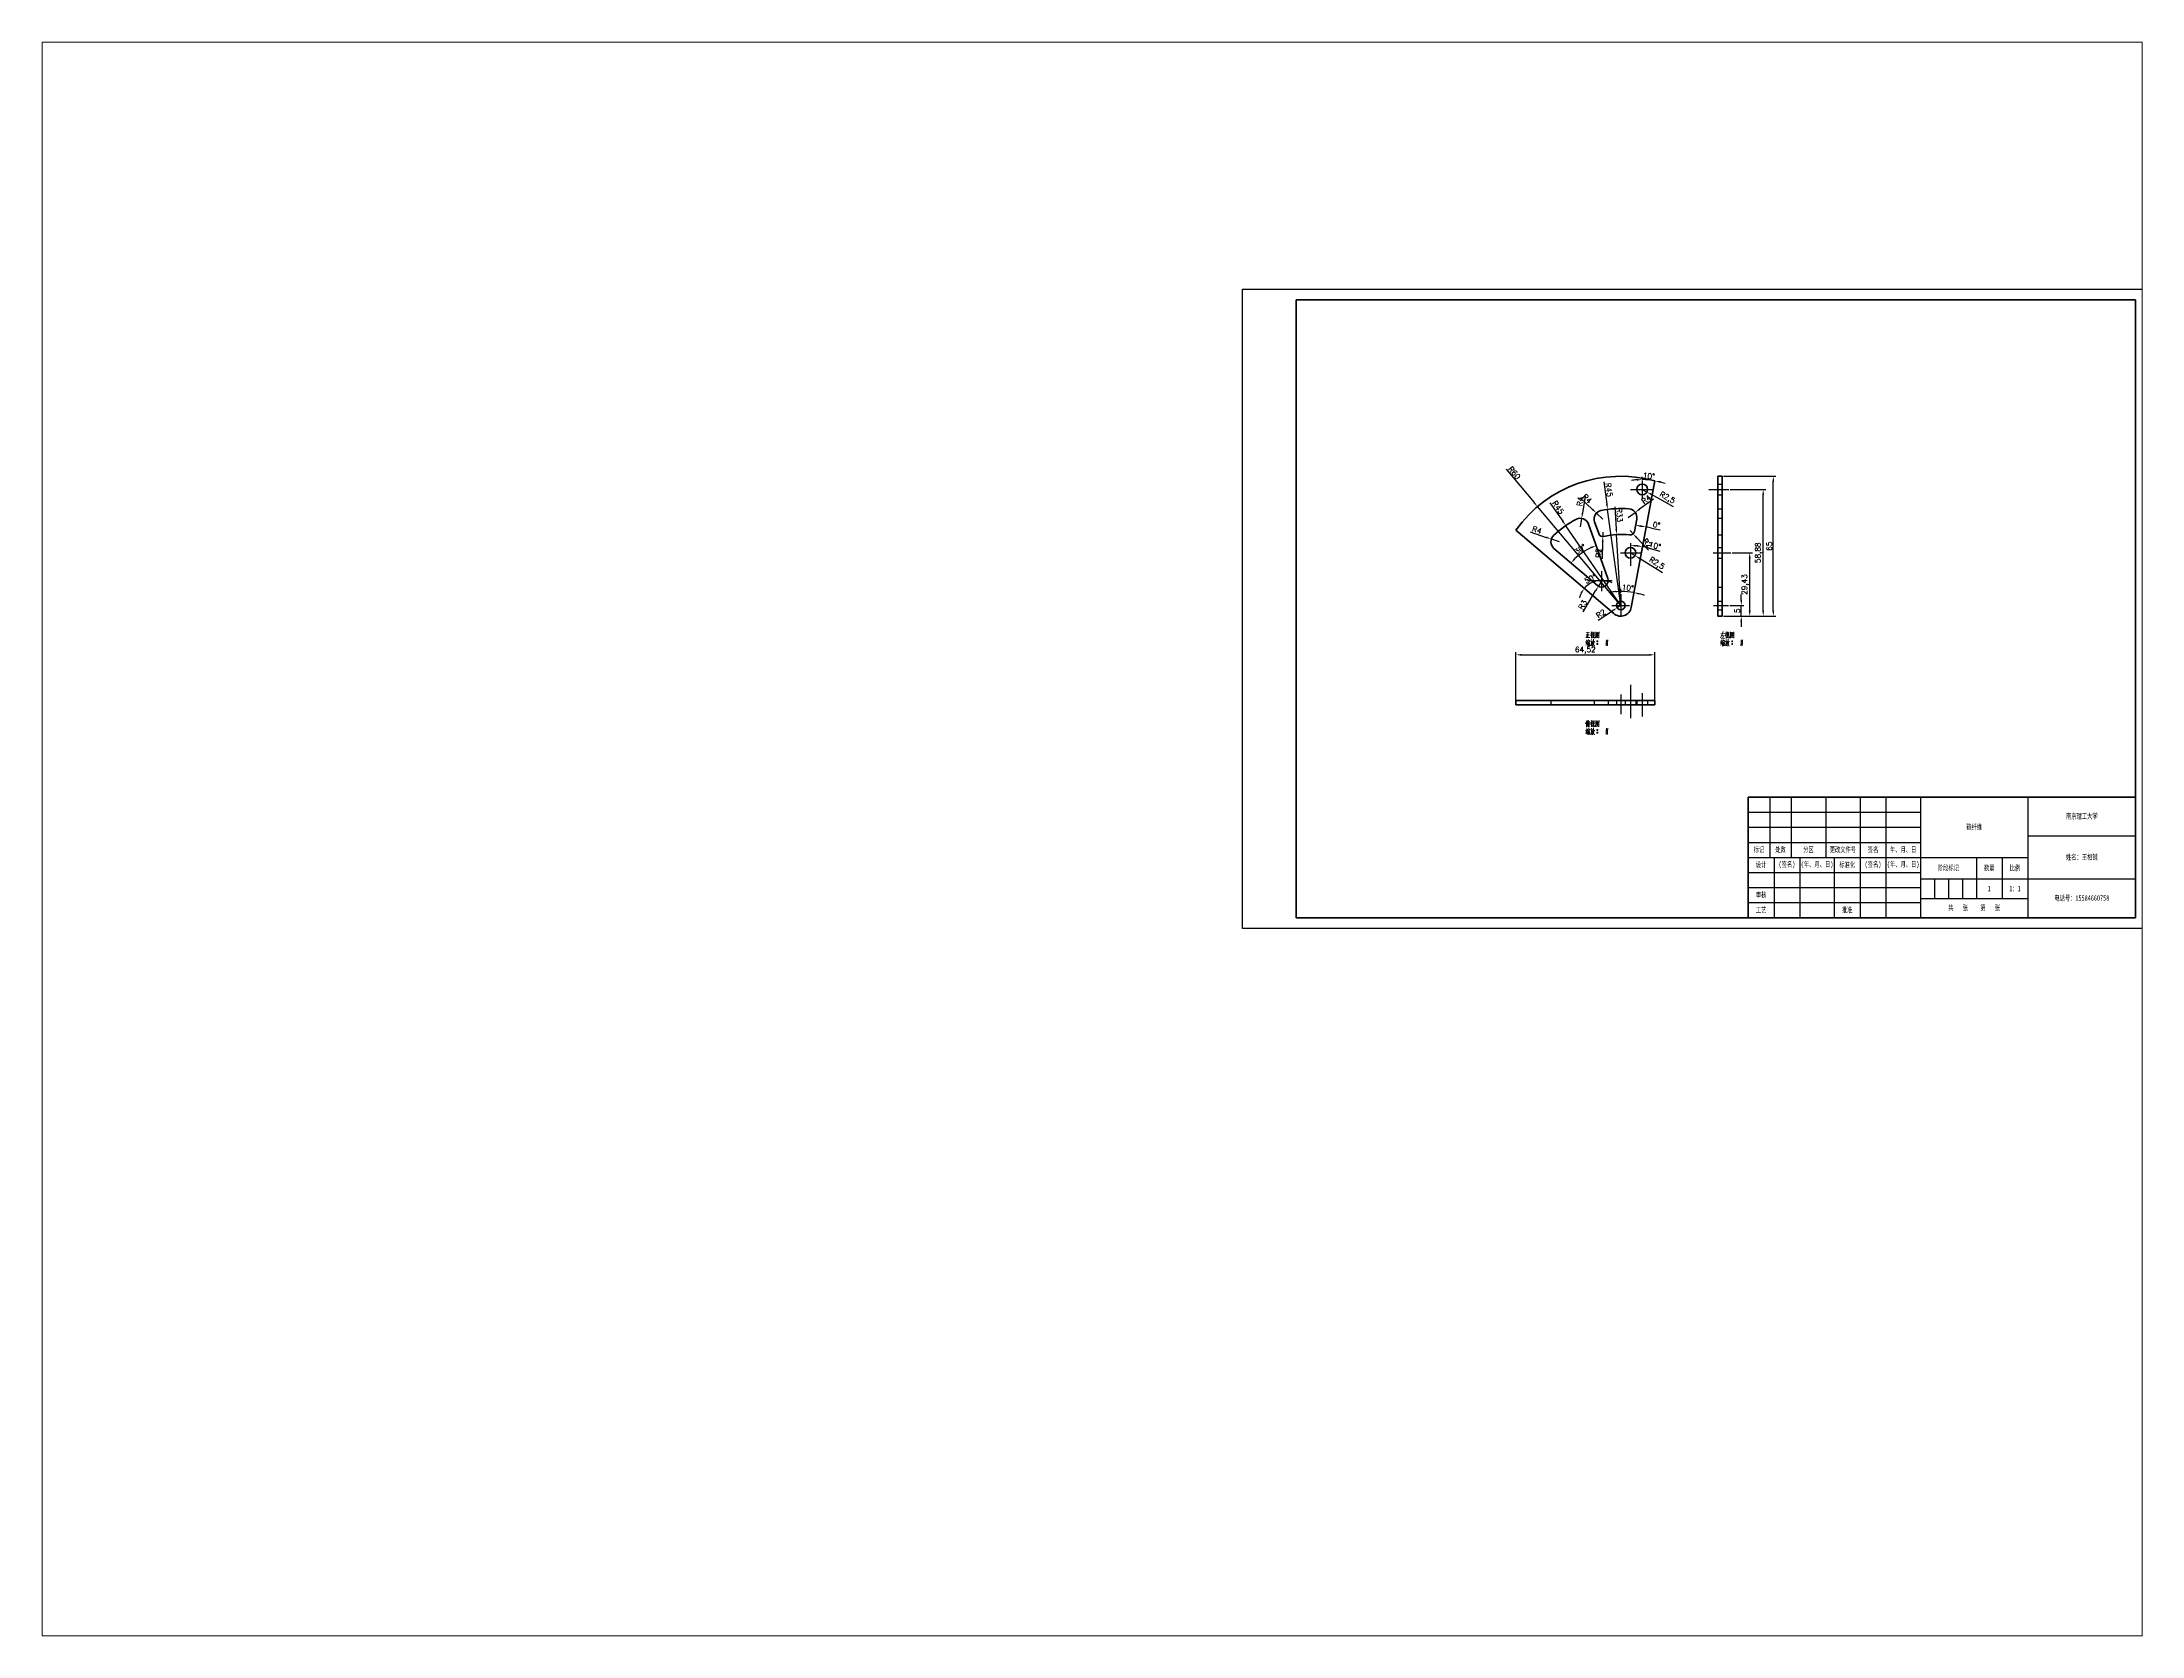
# Paper-space layout '布局1' of a CAD drawing. Header units: millimetres. Extents: x 26 to 231, y 20 to 176.
# The model-space entities are those that its viewports show. They can reach past a viewport. Long polylines and large blocks are cut down to what shows.
import ezdxf

# ---------------------------------------------------------------- set-up
doc = ezdxf.new("R2010")
doc.units = ezdxf.units.MM
doc.header["$LTSCALE"] = 0.3
doc.linetypes.add('DASHDOT', pattern=[25.4, 12.7, -6.35, 0, -6.35])
doc.linetypes.add('DASHED', pattern=[19.05, 12.7, -6.35])
for name, color, linetype, lineweight in [('尺寸线', 3, 'Continuous', 25), ('粗实线', 7, 'Continuous', 50), ('细实线', 7, 'Continuous', 25), ('细文本', 7, 'Continuous', 25), ('细点画线', 1, 'DASHDOT', 25), ('虚线', 2, 'DASHED', 25)]:
    doc.layers.add(name, color=color, linetype=linetype, lineweight=lineweight)
doc.styles.add('NUT Standard', font='simfang.ttf', dxfattribs={"width": 0.7, "height": 2.5})
doc.styles.get("Standard").update_dxf_attribs({"font": 'txt', "bigfont": 'gbcbig.shx'})
doc.dimstyles.new('ISO-25', dxfattribs={"dimtxt": 2.5, "dimasz": 2.5, "dimexe": 1.25, "dimexo": 0.625, "dimtad": 1, "dimtxsty": 'Standard', "dimcen": 2.5, "dimadec": 0, "dimazin": 0, "dimtfac": 1, "dimtmove": 0, "dimatfit": 3, "dimfxl": 1, "dimarcsym": 0})

# ---------------------------------------------------------------- blocks, each defined once
blk = doc.blocks.new('*D9')
at = {"layer": 'Defpoints', "color": 0, "transparency": 16777216}
for p in [(1796.77, 1061.16), (1732.25, 1037.95), (1796.77, 1037.95)]:
    blk.add_point(p, dxfattribs=at)
at = {"layer": '尺寸线', "color": 0, "lineweight": -2, "transparency": 16777216}
for p, q in [((1732.25, 1038.57), (1732.25, 1062.41)), ((1734.75, 1061.16), (1794.27, 1061.16)), ((1796.77, 1038.57), (1796.77, 1062.41))]:
    blk.add_line(p, q, dxfattribs=at)
at = {"layer": '尺寸线', "color": 0, "transparency": 16777216}
for points in [[(1734.75, 1061.57), (1734.75, 1060.74), (1732.25, 1061.16)], [(1794.27, 1061.57), (1794.27, 1060.74), (1796.77, 1061.16)]]:
    blk.add_solid(points, dxfattribs=at)
at = {"layer": '尺寸线', "color": 0, "transparency": 16777216, "insert": (1764.51, 1063.24), "char_height": 2.5, "attachment_point": 5}
blk.add_mtext('64,52', dxfattribs=at)
blk = doc.blocks.new('*D10')
at = {"layer": 'Defpoints', "color": 0, "transparency": 16777216}
for p in [(1828.13, 1144.11), (1851.86, 1144.11), (1828.13, 1079.11)]:
    blk.add_point(p, dxfattribs=at)
at = {"layer": '尺寸线', "color": 0, "lineweight": -2, "transparency": 16777216}
for p, q in [((1828.75, 1144.11), (1853.11, 1144.11)), ((1851.86, 1081.61), (1851.86, 1141.61)), ((1828.75, 1079.11), (1853.11, 1079.11))]:
    blk.add_line(p, q, dxfattribs=at)
at = {"layer": '尺寸线', "color": 0, "transparency": 16777216}
for points in [[(1851.44, 1141.61), (1852.28, 1141.61), (1851.86, 1144.11)], [(1851.44, 1081.61), (1852.28, 1081.61), (1851.86, 1079.11)]]:
    blk.add_solid(points, dxfattribs=at)
at = {"layer": '尺寸线', "color": 0, "transparency": 16777216, "insert": (1849.99, 1111.61), "char_height": 2.5, "attachment_point": 5, "rotation": 90}
blk.add_mtext('65', dxfattribs=at)
blk = doc.blocks.new('*D11')
at = {"layer": 'Defpoints', "color": 0, "transparency": 16777216}
for p in [(1830.99, 1084.11), (1836.97, 1084.11), (1828.13, 1079.11)]:
    blk.add_point(p, dxfattribs=at)
at = {"layer": '尺寸线', "color": 0, "lineweight": -2, "transparency": 16777216}
for p, q in [((1831.62, 1084.11), (1838.22, 1084.11)), ((1836.97, 1086.61), (1836.97, 1089.11)), ((1836.97, 1079.11), (1836.97, 1084.11)), ((1828.75, 1079.11), (1838.22, 1079.11)), ((1836.97, 1076.61), (1836.97, 1074.11))]:
    blk.add_line(p, q, dxfattribs=at)
at = {"layer": '尺寸线', "color": 0, "transparency": 16777216}
for points in [[(1836.56, 1086.61), (1837.39, 1086.61), (1836.97, 1084.11)], [(1836.56, 1076.61), (1837.39, 1076.61), (1836.97, 1079.11)]]:
    blk.add_solid(points, dxfattribs=at)
at = {"layer": '尺寸线', "color": 0, "transparency": 16777216, "insert": (1835.1, 1081.61), "char_height": 2.5, "attachment_point": 5, "rotation": 90}
blk.add_mtext('5', dxfattribs=at)
blk = doc.blocks.new('*D12')
at = {"layer": 'Defpoints', "color": 0, "transparency": 16777216}
for p in [(1832.13, 1108.54), (1840.9, 1108.54), (1828.13, 1079.11)]:
    blk.add_point(p, dxfattribs=at)
at = {"layer": '尺寸线', "color": 0, "lineweight": -2, "transparency": 16777216}
for p, q in [((1832.75, 1108.54), (1842.15, 1108.54)), ((1840.9, 1081.61), (1840.9, 1106.04)), ((1828.75, 1079.11), (1842.15, 1079.11))]:
    blk.add_line(p, q, dxfattribs=at)
at = {"layer": '尺寸线', "color": 0, "transparency": 16777216}
for points in [[(1840.48, 1106.04), (1841.32, 1106.04), (1840.9, 1108.54)], [(1840.48, 1081.61), (1841.32, 1081.61), (1840.9, 1079.11)]]:
    blk.add_solid(points, dxfattribs=at)
at = {"layer": '尺寸线', "color": 0, "transparency": 16777216, "insert": (1838.82, 1093.82), "char_height": 2.5, "attachment_point": 5, "rotation": 90}
blk.add_mtext('29,43', dxfattribs=at)
blk = doc.blocks.new('*D13')
at = {"layer": 'Defpoints', "color": 0, "transparency": 16777216}
for p in [(1831.14, 1137.99), (1847.16, 1137.99), (1828.13, 1079.11)]:
    blk.add_point(p, dxfattribs=at)
at = {"layer": '尺寸线', "color": 0, "lineweight": -2, "transparency": 16777216}
for p, q in [((1831.77, 1137.99), (1848.41, 1137.99)), ((1847.16, 1081.61), (1847.16, 1135.49)), ((1828.75, 1079.11), (1848.41, 1079.11))]:
    blk.add_line(p, q, dxfattribs=at)
at = {"layer": '尺寸线', "color": 0, "transparency": 16777216}
for points in [[(1846.74, 1135.49), (1847.58, 1135.49), (1847.16, 1137.99)], [(1846.74, 1081.61), (1847.58, 1081.61), (1847.16, 1079.11)]]:
    blk.add_solid(points, dxfattribs=at)
at = {"layer": '尺寸线', "color": 0, "transparency": 16777216, "insert": (1845.08, 1108.55), "char_height": 2.5, "attachment_point": 5, "rotation": 90}
blk.add_mtext('58,88', dxfattribs=at)
blk = doc.blocks.new('*D14')
at = {"layer": 'Defpoints', "color": 0, "transparency": 16777216}
for p in [(1796.77, 1141.99), (1780.97, 1089.37), (1785.1, 1090.36), (1785.88, 1083.2), (1780.97, 1079.11)]:
    blk.add_point(p, dxfattribs=at)
at = {"layer": '尺寸线', "color": 0, "lineweight": -2, "transparency": 16777216}
blk.add_line((1780.97, 1089.99), (1780.97, 1091.86), dxfattribs=at)
for start, end in [(94.21943, 98.43886), (79.50766, 90), (71.0688, 75.28823)]:
    blk.add_arc((1780.97, 1056.65), 33.96, start, end, dxfattribs=at)
at = {"layer": '尺寸线', "color": 0, "transparency": 16777216}
for points in [[(1778.45, 1090.93), (1778.48, 1090.1), (1780.97, 1090.61)], [(1789.5, 1089.09), (1789.68, 1089.9), (1787.15, 1090.04)]]:
    blk.add_solid(points, dxfattribs=at)
at = {"layer": '尺寸线', "color": 0, "transparency": 16777216, "insert": (1784.24, 1092.33), "char_height": 2.5, "attachment_point": 5, "rotation": 354.75383}
blk.add_mtext('10°', dxfattribs=at)
blk = doc.blocks.new('*D16')
at = {"layer": 'Defpoints', "color": 0, "transparency": 16777216}
for p in [(1796.77, 1141.99), (1785.49, 1113.08), (1787.37, 1111.85), (1785.49, 1102.55), (1785.88, 1083.2)]:
    blk.add_point(p, dxfattribs=at)
at = {"layer": '尺寸线', "color": 0, "lineweight": -2, "transparency": 16777216}
blk.add_line((1793.54, 1110.84), (1799.17, 1109.31), dxfattribs=at)
for start, end in [(84.15574, 85.35192), (74.85958, 79.50766)]:
    blk.add_arc((1785.49, 1081.08), 30.83, start, end, dxfattribs=at)
at = {"layer": '尺寸线', "color": 0, "transparency": 16777216}
for points in [[(1787.97, 1111.39), (1788.01, 1112.22), (1785.49, 1111.91)], [(1788.69, 1112.16), (1788.57, 1111.33), (1791.1, 1111.39)]]:
    blk.add_solid(points, dxfattribs=at)
at = {"layer": '尺寸线', "color": 0, "transparency": 16777216, "insert": (1796.85, 1111.89), "char_height": 2.5, "attachment_point": 5, "rotation": 344.85958}
blk.add_mtext('10°', dxfattribs=at)
blk = doc.blocks.new('*D17')
at = {"layer": 'Defpoints', "color": 0, "transparency": 16777216}
for p in [(1790.95, 1142.07), (1794.84, 1142.29), (1796.77, 1141.99), (1790.95, 1133.71), (1785.88, 1083.2)]:
    blk.add_point(p, dxfattribs=at)
at = {"layer": '尺寸线', "color": 0, "lineweight": -2, "transparency": 16777216}
blk.add_line((1790.95, 1142.69), (1790.95, 1143.78), dxfattribs=at)
for start, end in [(94.47892, 98.95784), (79.50766, 90), (70.54981, 75.02874)]:
    blk.add_arc((1790.95, 1110.54), 31.99, start, end, dxfattribs=at)
at = {"layer": '尺寸线', "color": 0, "transparency": 16777216}
for points in [[(1788.43, 1142.84), (1788.46, 1142.01), (1790.95, 1142.53)], [(1799.12, 1141.03), (1799.3, 1141.85), (1796.77, 1141.99)]]:
    blk.add_solid(points, dxfattribs=at)
at = {"layer": '尺寸线', "color": 0, "transparency": 16777216, "insert": (1794.04, 1144.26), "char_height": 2.5, "attachment_point": 5, "rotation": 354.75383}
blk.add_mtext('10°', dxfattribs=at)
blk = doc.blocks.new('*D18')
at = {"layer": 'Defpoints', "color": 0, "transparency": 16777216}
for p in [(1742.31, 1130), (1780.97, 1084.11)]:
    blk.add_point(p, dxfattribs=at)
at = {"layer": '尺寸线', "color": 0, "lineweight": -2, "transparency": 16777216}
for p, q in [((1727.69, 1147.34), (1740.7, 1131.91)), ((1780.97, 1084.11), (1742.31, 1130))]:
    blk.add_line(p, q, dxfattribs=at)
at = {"layer": '尺寸线', "color": 0, "transparency": 16777216}
blk.add_solid([(1741.02, 1132.18), (1740.38, 1131.64), (1742.31, 1130)], dxfattribs=at)
at = {"layer": '尺寸线', "color": 0, "transparency": 16777216, "insert": (1731.54, 1145.68), "char_height": 2.5, "attachment_point": 5, "rotation": 310.11378}
blk.add_mtext('R60', dxfattribs=at)
blk = doc.blocks.new('*D19')
at = {"layer": 'Defpoints', "color": 0, "transparency": 16777216}
for p in [(1780.97, 1084.11), (1779.3, 1083.01)]:
    blk.add_point(p, dxfattribs=at)
at = {"layer": '尺寸线', "color": 0, "lineweight": -2, "transparency": 16777216}
for p, q in [((1780.97, 1084.11), (1779.3, 1083.01)), ((1770.5, 1077.24), (1777.21, 1081.64))]:
    blk.add_line(p, q, dxfattribs=at)
at = {"layer": '尺寸线', "color": 0, "transparency": 16777216}
blk.add_solid([(1776.98, 1081.99), (1777.43, 1081.29), (1779.3, 1083.01)], dxfattribs=at)
at = {"layer": '尺寸线', "color": 0, "transparency": 16777216, "insert": (1771.73, 1080.29), "char_height": 2.5, "attachment_point": 5, "rotation": 33.28331}
blk.add_mtext('R2', dxfattribs=at)
blk = doc.blocks.new('*D20')
at = {"layer": 'Defpoints', "color": 0, "transparency": 16777216}
for p in [(1785.49, 1108.54), (1787.62, 1107.22)]:
    blk.add_point(p, dxfattribs=at)
at = {"layer": '尺寸线', "color": 0, "lineweight": -2, "transparency": 16777216}
for p, q in [((1785.49, 1108.54), (1787.62, 1107.22)), ((1800.4, 1099.31), (1789.74, 1105.91))]:
    blk.add_line(p, q, dxfattribs=at)
at = {"layer": '尺寸线', "color": 0, "transparency": 16777216}
blk.add_solid([(1789.96, 1106.26), (1789.52, 1105.55), (1787.62, 1107.22)], dxfattribs=at)
at = {"layer": '尺寸线', "color": 0, "transparency": 16777216, "insert": (1797.6, 1103.49), "char_height": 2.5, "attachment_point": 5, "rotation": 328.25462}
blk.add_mtext('R2,5', dxfattribs=at)
blk = doc.blocks.new('*D21')
at = {"layer": 'Defpoints', "color": 0, "transparency": 16777216}
for p in [(1790.95, 1137.99), (1793.13, 1136.78)]:
    blk.add_point(p, dxfattribs=at)
at = {"layer": '尺寸线', "color": 0, "lineweight": -2, "transparency": 16777216}
for p, q in [((1790.95, 1137.99), (1793.13, 1136.78)), ((1805.53, 1129.92), (1795.32, 1135.57))]:
    blk.add_line(p, q, dxfattribs=at)
at = {"layer": '尺寸线', "color": 0, "transparency": 16777216}
blk.add_solid([(1795.52, 1135.94), (1795.12, 1135.21), (1793.13, 1136.78)], dxfattribs=at)
at = {"layer": '尺寸线', "color": 0, "transparency": 16777216, "insert": (1802.53, 1133.96), "char_height": 2.5, "attachment_point": 5, "rotation": 331.02246}
blk.add_mtext('R2,5', dxfattribs=at)
blk = doc.blocks.new('*D22')
at = {"layer": 'Defpoints', "color": 0, "transparency": 16777216}
for p in [(1784.46, 1124.96), (1787.7, 1127.32)]:
    blk.add_point(p, dxfattribs=at)
at = {"layer": '尺寸线', "color": 0, "lineweight": -2, "transparency": 16777216}
for p, q in [((1796.12, 1133.45), (1789.72, 1128.79)), ((1784.46, 1124.96), (1787.7, 1127.32))]:
    blk.add_line(p, q, dxfattribs=at)
at = {"layer": '尺寸线', "color": 0, "transparency": 16777216}
blk.add_solid([(1789.47, 1129.12), (1789.96, 1128.45), (1787.7, 1127.32)], dxfattribs=at)
at = {"layer": '尺寸线', "color": 0, "transparency": 16777216, "insert": (1792.83, 1133.37), "char_height": 2.5, "attachment_point": 5, "rotation": 36.05468}
blk.add_mtext('R4', dxfattribs=at)
blk = doc.blocks.new('*D23')
at = {"layer": 'Defpoints', "color": 0, "transparency": 16777216}
for p in [(1769.67, 1126.99), (1772.58, 1124.24)]:
    blk.add_point(p, dxfattribs=at)
at = {"layer": '尺寸线', "color": 0, "lineweight": -2, "transparency": 16777216}
for p, q in [((1762.09, 1134.13), (1767.85, 1128.7)), ((1772.58, 1124.24), (1769.67, 1126.99))]:
    blk.add_line(p, q, dxfattribs=at)
at = {"layer": '尺寸线', "color": 0, "transparency": 16777216}
blk.add_solid([(1768.14, 1129), (1767.57, 1128.4), (1769.67, 1126.99)], dxfattribs=at)
at = {"layer": '尺寸线', "color": 0, "transparency": 16777216, "insert": (1765.35, 1133.64), "char_height": 2.5, "attachment_point": 5, "rotation": 316.71774}
blk.add_mtext('R4', dxfattribs=at)
blk = doc.blocks.new('*D24')
at = {"layer": 'Defpoints', "color": 0, "transparency": 16777216}
for p in [(1772.62, 1116.1), (1772.64, 1118.1)]:
    blk.add_point(p, dxfattribs=at)
at = {"layer": '尺寸线', "color": 0, "lineweight": -2, "transparency": 16777216}
for p, q in [((1772.52, 1105.69), (1772.59, 1113.6)), ((1772.64, 1118.1), (1772.62, 1116.1))]:
    blk.add_line(p, q, dxfattribs=at)
at = {"layer": '尺寸线', "color": 0, "transparency": 16777216}
blk.add_solid([(1772.18, 1113.61), (1773.01, 1113.6), (1772.62, 1116.1)], dxfattribs=at)
at = {"layer": '尺寸线', "color": 0, "transparency": 16777216, "insert": (1770.67, 1108.42), "char_height": 2.5, "attachment_point": 5, "rotation": 89.44136}
blk.add_mtext('R2', dxfattribs=at)
blk = doc.blocks.new('*D25')
at = {"layer": 'Defpoints', "color": 0, "transparency": 16777216}
for p in [(1785.36, 1118.83), (1786.73, 1117.37)]:
    blk.add_point(p, dxfattribs=at)
at = {"layer": '尺寸线', "color": 0, "lineweight": -2, "transparency": 16777216}
for p, q in [((1785.36, 1118.83), (1786.73, 1117.37)), ((1793.85, 1109.77), (1788.44, 1115.55))]:
    blk.add_line(p, q, dxfattribs=at)
at = {"layer": '尺寸线', "color": 0, "transparency": 16777216}
blk.add_solid([(1788.74, 1115.83), (1788.13, 1115.26), (1786.73, 1117.37)], dxfattribs=at)
at = {"layer": '尺寸线', "color": 0, "transparency": 16777216, "insert": (1793.37, 1113.02), "char_height": 2.5, "attachment_point": 5, "rotation": 313.09484}
blk.add_mtext('R2', dxfattribs=at)
blk = doc.blocks.new('*D26')
at = {"layer": 'Defpoints', "color": 0, "transparency": 16777216}
for p in [(1762.82, 1124.53), (1762.22, 1120.57)]:
    blk.add_point(p, dxfattribs=at)
at = {"layer": '尺寸线', "color": 0, "lineweight": -2, "transparency": 16777216}
for p, q in [((1764.38, 1134.82), (1763.19, 1127)), ((1762.22, 1120.57), (1762.82, 1124.53))]:
    blk.add_line(p, q, dxfattribs=at)
at = {"layer": '尺寸线', "color": 0, "transparency": 16777216}
blk.add_solid([(1762.78, 1127.06), (1763.6, 1126.93), (1762.82, 1124.53)], dxfattribs=at)
at = {"layer": '尺寸线', "color": 0, "transparency": 16777216, "insert": (1762.12, 1132.43), "char_height": 2.5, "attachment_point": 5, "rotation": 81.37003}
blk.add_mtext('R4', dxfattribs=at)
blk = doc.blocks.new('*D27')
at = {"layer": 'Defpoints', "color": 0, "transparency": 16777216}
for p in [(1748.74, 1114.93), (1752.53, 1113.65)]:
    blk.add_point(p, dxfattribs=at)
at = {"layer": '尺寸线', "color": 0, "lineweight": -2, "transparency": 16777216}
for p, q in [((1738.87, 1118.26), (1746.37, 1115.73)), ((1752.53, 1113.65), (1748.74, 1114.93))]:
    blk.add_line(p, q, dxfattribs=at)
at = {"layer": '尺寸线', "color": 0, "transparency": 16777216}
blk.add_solid([(1746.51, 1116.12), (1746.24, 1115.33), (1748.74, 1114.93)], dxfattribs=at)
at = {"layer": '尺寸线', "color": 0, "transparency": 16777216, "insert": (1742.04, 1119.17), "char_height": 2.5, "attachment_point": 5, "rotation": 341.35331}
blk.add_mtext('R4', dxfattribs=at)
blk = doc.blocks.new('*D28')
at = {"layer": 'Defpoints', "color": 0, "transparency": 16777216}
for p in [(1770.59, 1093.03), (1772.12, 1095.61)]:
    blk.add_point(p, dxfattribs=at)
at = {"layer": '尺寸线', "color": 0, "lineweight": -2, "transparency": 16777216}
for p, q in [((1772.12, 1095.61), (1770.59, 1093.03)), ((1763.55, 1081.12), (1769.32, 1090.88))]:
    blk.add_line(p, q, dxfattribs=at)
at = {"layer": '尺寸线', "color": 0, "transparency": 16777216}
blk.add_solid([(1768.96, 1091.09), (1769.68, 1090.66), (1770.59, 1093.03)], dxfattribs=at)
at = {"layer": '尺寸线', "color": 0, "transparency": 16777216, "insert": (1763.31, 1084.41), "char_height": 2.5, "attachment_point": 5, "rotation": 59.38141}
blk.add_mtext('R3', dxfattribs=at)
blk = doc.blocks.new('*D29')
at = {"layer": 'Defpoints', "color": 0, "transparency": 16777216}
for p in [(1779.05, 1117.05), (1780.97, 1084.11)]:
    blk.add_point(p, dxfattribs=at)
at = {"layer": '尺寸线', "color": 0, "lineweight": -2, "transparency": 16777216}
for p, q in [((1778.3, 1129.95), (1778.91, 1119.55)), ((1780.97, 1084.11), (1779.05, 1117.05))]:
    blk.add_line(p, q, dxfattribs=at)
at = {"layer": '尺寸线', "color": 0, "transparency": 16777216}
blk.add_solid([(1779.32, 1119.57), (1778.49, 1119.53), (1779.05, 1117.05)], dxfattribs=at)
at = {"layer": '尺寸线', "color": 0, "transparency": 16777216, "insert": (1780.4, 1126.11), "char_height": 2.5, "attachment_point": 5, "rotation": 273.32966}
blk.add_mtext('R33', dxfattribs=at)
blk = doc.blocks.new('*D30')
at = {"layer": 'Defpoints', "color": 0, "transparency": 16777216}
for p in [(1774.85, 1128.69), (1780.97, 1084.11)]:
    blk.add_point(p, dxfattribs=at)
at = {"layer": '尺寸线', "color": 0, "lineweight": -2, "transparency": 16777216}
for p, q in [((1773.09, 1141.49), (1774.51, 1131.17)), ((1780.97, 1084.11), (1774.85, 1128.69))]:
    blk.add_line(p, q, dxfattribs=at)
at = {"layer": '尺寸线', "color": 0, "transparency": 16777216}
blk.add_solid([(1774.92, 1131.23), (1774.09, 1131.11), (1774.85, 1128.69)], dxfattribs=at)
at = {"layer": '尺寸线', "color": 0, "transparency": 16777216, "insert": (1775.49, 1137.82), "char_height": 2.5, "attachment_point": 5, "rotation": 277.81637}
blk.add_mtext('R45', dxfattribs=at)
blk = doc.blocks.new('*D31')
at = {"layer": 'Defpoints', "color": 0, "transparency": 16777216}
for p in [(1755.41, 1121.15), (1780.97, 1084.11)]:
    blk.add_point(p, dxfattribs=at)
at = {"layer": '尺寸线', "color": 0, "lineweight": -2, "transparency": 16777216}
for p, q in [((1748.07, 1131.78), (1753.99, 1123.21)), ((1780.97, 1084.11), (1755.41, 1121.15))]:
    blk.add_line(p, q, dxfattribs=at)
at = {"layer": '尺寸线', "color": 0, "transparency": 16777216}
blk.add_solid([(1754.33, 1123.44), (1753.65, 1122.97), (1755.41, 1121.15)], dxfattribs=at)
at = {"layer": '尺寸线', "color": 0, "transparency": 16777216, "insert": (1751.87, 1129.59), "char_height": 2.5, "attachment_point": 5, "rotation": 304.6059}
blk.add_mtext('R45', dxfattribs=at)
blk = doc.blocks.new('*D33')
at = {"layer": 'Defpoints', "color": 0, "transparency": 16777216}
for p in [(1732.25, 1119.13), (1769.09, 1095.3), (1772.12, 1100), (1772.12, 1090.73), (1777.72, 1080.31)]:
    blk.add_point(p, dxfattribs=at)
at = {"layer": '尺寸线', "color": 0, "lineweight": -2, "transparency": 16777216}
for start, end in [(90, 139.50765), (63.02857, 76.51429), (152.99336, 166.47908)]:
    blk.add_arc((1772.12, 1085.09), 10.65, start, end, dxfattribs=at)
at = {"layer": '尺寸线', "color": 0, "transparency": 16777216}
for points in [[(1774.55, 1095.03), (1774.65, 1095.86), (1772.12, 1095.74)], [(1762.29, 1090.16), (1762.98, 1089.69), (1764.02, 1092)]]:
    blk.add_solid(points, dxfattribs=at)
at = {"layer": '尺寸线', "color": 0, "transparency": 16777216, "insert": (1766.88, 1096.46), "char_height": 2.5, "attachment_point": 5, "rotation": 24.75382}
blk.add_mtext('50°', dxfattribs=at)
blk = doc.blocks.new('*D34')
at = {"layer": 'Defpoints', "color": 0, "transparency": 16777216}
for p in [(1765.99, 1121.91), (1749.94, 1110.61), (1765.19, 1109.91), (1770.17, 1093.33), (1774.95, 1096.61)]:
    blk.add_point(p, dxfattribs=at)
at = {"layer": '尺寸线', "color": 0, "lineweight": -2, "transparency": 16777216}
blk.add_arc((1778.69, 1086.06), 27.41, 114.73544, 134.27987, dxfattribs=at)
at = {"layer": '尺寸线', "color": 0, "transparency": 16777216}
for points in [[(1759.85, 1105.4), (1759.25, 1105.97), (1757.84, 1103.86)], [(1767.06, 1111.34), (1767.37, 1110.57), (1769.53, 1111.89)]]:
    blk.add_solid(points, dxfattribs=at)
at = {"layer": '尺寸线', "color": 0, "transparency": 16777216, "insert": (1762.1, 1110.19), "char_height": 2.5, "attachment_point": 5, "rotation": 34.50766}
blk.add_mtext('30°', dxfattribs=at)
blk = doc.blocks.new('*D35')
at = {"layer": 'Defpoints', "color": 0, "transparency": 16777216}
for p in [(1796.77, 1141.99), (1788.4, 1124.23), (1787.33, 1118.47), (1789.51, 1121.11), (1785.88, 1083.2)]:
    blk.add_point(p, dxfattribs=at)
at = {"layer": '尺寸线', "color": 0, "lineweight": -2, "transparency": 16777216}
blk.add_line((1795.25, 1120.04), (1799.35, 1119.28), dxfattribs=at)
for start, end in [(79.5078353, 79.50783531), (79.50748111, 79.50765821)]:
    blk.add_arc((-145498.04, -794182.94), 808827.64, start, end, dxfattribs=at)
at = {"layer": '尺寸线', "color": 0, "transparency": 16777216}
for points in [[(1790.26, 1120.54), (1790.41, 1121.36), (1787.87, 1121.41)], [(1790.41, 1121.36), (1790.26, 1120.54), (1792.79, 1120.5)]]:
    blk.add_solid(points, dxfattribs=at)
at = {"layer": '尺寸线', "color": 0, "transparency": 16777216, "insert": (1797.64, 1121.51), "char_height": 2.5, "attachment_point": 5, "rotation": 349.50748}
blk.add_mtext('0°', dxfattribs=at)

msp = doc.modelspace()

# ---------------------------------------------------------------- linework, layer by layer
for p, q in [((1605.196, 1231.059), (2025.196, 1231.059)), ((1605.196, 934.059), (1605.196, 1231.059)), ((2025.196, 1231.059), (2025.196, 934.059)), ((2025.196, 934.059), (1605.196, 934.059))]:
    msp.add_line(p, q)
at = {"color": 7, "lineweight": 35}
for p, q in [((1785.883, 1083.2), (1796.772, 1141.991)), ((1826.127, 1119.133), (1826.127, 1144.11)), ((1826.127, 1144.11), (1828.127, 1144.11)), ((1828.127, 1119.133), (1828.127, 1144.11)), ((1770.752, 1117.437), (1768.813, 1122.908)), ((1787.33, 1118.469), (1788.398, 1124.232)), ((1777.72, 1080.308), (1732.249, 1119.133)), ((1774.947, 1096.612), (1765.986, 1121.907)), ((1826.127, 1080.308), (1826.127, 1119.133)), ((1828.127, 1080.308), (1828.127, 1119.133)), ((1770.171, 1093.329), (1749.936, 1110.607)), ((1826.127, 1079.11), (1826.127, 1080.308)), ((1826.127, 1079.11), (1828.127, 1079.11)), ((1828.127, 1079.11), (1828.127, 1080.308)), ((1732.249, 1039.947), (1796.772, 1039.947)), ((1732.249, 1039.947), (1732.249, 1037.947)), ((1732.249, 1037.947), (1796.772, 1037.947)), ((1796.772, 1039.947), (1796.772, 1037.947))]:
    msp.add_line(p, q, dxfattribs=at)
at = {"color": 7, "lineweight": 13}
for points in [[(1764.686, 1069.135), (1766.646, 1069.24)], [(1764.721, 1065.635), (1765.421, 1066.02)], [(1765.176, 1067.07), (1764.756, 1066.93)], [(1765.246, 1068.085), (1764.791, 1067)], [(1764.826, 1066.3), (1765.351, 1066.475)], [(1765.316, 1067.315), (1764.861, 1066.3)], [(1764.966, 1071.55), (1766.471, 1071.62)], [(1765.246, 1070.745), (1765.246, 1069.17)], [(1765.631, 1066.79), (1765.316, 1066.3)], [(1765.561, 1067.77), (1765.456, 1067.21)], [(1765.561, 1067.63), (1766.611, 1067.77)], [(1765.806, 1067.35), (1765.631, 1066.79)], [(1765.666, 1066.86), (1765.666, 1065.145)], [(1765.736, 1071.55), (1765.736, 1070.395), (1765.736, 1069.205)], [(1765.736, 1070.43), (1766.366, 1070.5)], [(1765.876, 1067.07), (1766.576, 1067.175)], [(1765.946, 1068.26), (1766.121, 1067.875)], [(1765.946, 1066.65), (1765.981, 1065.25)], [(1765.946, 1066.545), (1766.471, 1066.615)], [(1765.981, 1065.985), (1766.366, 1066.055)], [(1766.436, 1065.495), (1766.016, 1065.425)], [(1766.191, 1067.105), (1766.121, 1066.545)], [(1766.506, 1066.72), (1766.436, 1065.32)], [(1766.646, 1067.875), (1766.506, 1067.42)], [(1767.556, 1071.165), (1767.381, 1070.675), (1766.891, 1069.94)], [(1767.416, 1067.49), (1767.311, 1066.58), (1767.206, 1066.16), (1766.891, 1065.285)], [(1766.926, 1070.955), (1767.486, 1071.025)], [(1766.926, 1067.42), (1767.976, 1067.56)], [(1767.206, 1071.83), (1767.486, 1071.41)], [(1767.731, 1067), (1767.626, 1066.16), (1767.486, 1065.32), (1767.276, 1065.6)], [(1767.346, 1066.825), (1767.731, 1066.895)], [(1767.381, 1070.675), (1767.381, 1068.89)], [(1767.381, 1070.5), (1767.696, 1070.185)], [(1767.416, 1068.33), (1767.521, 1067.77)], [(1767.486, 1068.89), (1767.766, 1069.17)], [(1768.116, 1065.74), (1767.731, 1065.215)], [(1767.766, 1069.17), (1768.011, 1069.52)], [(1768.116, 1067), (1767.941, 1066.44)], [(1767.976, 1071.795), (1767.976, 1070.115)], [(1768.641, 1071.62), (1767.976, 1071.55)], [(1768.186, 1070.15), (1768.011, 1069.52)], [(1768.046, 1066.755), (1768.606, 1065.32)], [(1768.256, 1067.63), (1768.116, 1067)], [(1768.396, 1066.37), (1768.116, 1065.74)], [(1768.291, 1071.2), (1768.186, 1070.15)], [(1768.186, 1067.245), (1768.886, 1067.385)], [(1768.326, 1068.365), (1768.256, 1067.63)], [(1768.326, 1069.17), (1768.326, 1070.255)], [(1768.466, 1069.065), (1768.326, 1069.17)], [(1768.606, 1067.315), (1768.396, 1066.37)], [(1768.886, 1069.065), (1768.466, 1069.065)], [(1768.571, 1070.045), (1768.641, 1071.725)], [(1768.606, 1065.32), (1768.921, 1065.32)], [(1768.886, 1069.695), (1768.886, 1069.065)], [(1769.411, 1071.83), (1769.411, 1070.36), (1769.411, 1068.855)], [(1769.411, 1071.795), (1769.411, 1070.395), (1769.411, 1068.995)], [(1770.881, 1071.655), (1769.411, 1071.515)], [(1769.411, 1069.1), (1770.776, 1069.205)], [(1769.481, 1069.905), (1769.971, 1070.325)], [(1770.181, 1071.375), (1769.621, 1070.57)], [(1769.936, 1070.815), (1770.636, 1070.08)], [(1769.936, 1069.73), (1770.286, 1069.345)], [(1769.936, 1067.455), (1770.321, 1067.455)], [(1769.936, 1066.195), (1770.321, 1066.195)], [(1769.971, 1071.025), (1770.426, 1071.095)], [(1769.971, 1070.325), (1770.181, 1070.605)], [(1769.971, 1067.56), (1770.286, 1067.56)], [(1769.971, 1067.315), (1770.286, 1067.315)], [(1769.971, 1066.3), (1770.286, 1066.3)], [(1769.971, 1066.055), (1770.286, 1066.055)], [(1770.041, 1070.115), (1770.286, 1069.835)], [(1770.181, 1070.605), (1770.531, 1071.235)], [(1770.636, 1070.08), (1770.811, 1070.115)], [(1770.846, 1068.925), (1770.846, 1069.03), (1770.776, 1069.205)], [(1770.846, 1069.03), (1770.846, 1070.395), (1770.881, 1071.795)], [(1774.381, 1068.19), (1774.276, 1066.79), (1774.171, 1065.39)], [(1774.381, 1067.455), (1774.766, 1067.455)], [(1774.381, 1066.195), (1774.766, 1066.195)], [(1774.416, 1067.56), (1774.731, 1067.56)], [(1774.416, 1067.315), (1774.731, 1067.315)], [(1774.416, 1066.3), (1774.731, 1066.3)], [(1774.416, 1066.055), (1774.731, 1066.055)], [(1774.976, 1068.19), (1774.871, 1066.79), (1774.766, 1065.39)], [(1827.827, 1069.94), (1827.267, 1069.065)], [(1827.337, 1065.635), (1828.037, 1066.02)], [(1827.792, 1067.07), (1827.372, 1066.93)], [(1827.862, 1068.085), (1827.407, 1067)], [(1827.442, 1066.3), (1827.967, 1066.475)], [(1827.477, 1070.92), (1829.297, 1071.06)], [(1827.932, 1067.315), (1827.477, 1066.3)], [(1827.582, 1068.82), (1829.297, 1068.925)], [(1828.282, 1070.99), (1827.827, 1069.94)], [(1828.247, 1066.79), (1827.932, 1066.3)], [(1827.967, 1070.01), (1829.052, 1070.115)], [(1828.177, 1067.77), (1828.072, 1067.21)], [(1828.177, 1067.63), (1829.227, 1067.77)], [(1828.422, 1067.35), (1828.247, 1066.79)], [(1828.492, 1071.935), (1828.282, 1070.99)], [(1828.282, 1066.86), (1828.282, 1065.145)], [(1828.492, 1070.045), (1828.457, 1068.855)], [(1828.492, 1067.07), (1829.192, 1067.175)], [(1828.562, 1068.26), (1828.737, 1067.875)], [(1828.562, 1066.65), (1828.597, 1065.25)], [(1828.562, 1066.545), (1829.087, 1066.615)], [(1828.597, 1065.985), (1828.982, 1066.055)], [(1829.052, 1065.495), (1828.632, 1065.425)], [(1828.807, 1067.105), (1828.737, 1066.545)], [(1829.122, 1066.72), (1829.052, 1065.32)], [(1829.262, 1067.875), (1829.122, 1067.42)], [(1830.172, 1071.165), (1829.997, 1070.675), (1829.507, 1069.94)], [(1830.032, 1067.49), (1829.927, 1066.58), (1829.822, 1066.16), (1829.507, 1065.285)], [(1829.542, 1070.955), (1830.102, 1071.025)], [(1829.542, 1067.42), (1830.592, 1067.56)], [(1829.822, 1071.83), (1830.102, 1071.41)], [(1830.347, 1067), (1830.242, 1066.16), (1830.102, 1065.32), (1829.892, 1065.6)], [(1829.962, 1066.825), (1830.347, 1066.895)], [(1829.997, 1070.675), (1829.997, 1068.89)], [(1829.997, 1070.5), (1830.312, 1070.185)], [(1830.032, 1068.33), (1830.137, 1067.77)], [(1830.102, 1068.89), (1830.382, 1069.17)], [(1830.732, 1065.74), (1830.347, 1065.215)], [(1830.382, 1069.17), (1830.627, 1069.52)], [(1830.732, 1067), (1830.557, 1066.44)], [(1830.592, 1071.795), (1830.592, 1070.115)], [(1831.257, 1071.62), (1830.592, 1071.55)], [(1830.802, 1070.15), (1830.627, 1069.52)], [(1830.662, 1066.755), (1831.222, 1065.32)], [(1830.872, 1067.63), (1830.732, 1067)], [(1831.012, 1066.37), (1830.732, 1065.74)], [(1830.907, 1071.2), (1830.802, 1070.15)], [(1830.802, 1067.245), (1831.502, 1067.385)], [(1830.942, 1068.365), (1830.872, 1067.63)], [(1830.942, 1069.17), (1830.942, 1070.255)], [(1831.082, 1069.065), (1830.942, 1069.17)], [(1831.222, 1067.315), (1831.012, 1066.37)], [(1831.502, 1069.065), (1831.082, 1069.065)], [(1831.187, 1070.045), (1831.257, 1071.725)], [(1831.222, 1065.32), (1831.537, 1065.32)], [(1831.502, 1069.695), (1831.502, 1069.065)], [(1832.027, 1071.83), (1832.027, 1070.36), (1832.027, 1068.855)], [(1832.027, 1071.795), (1832.027, 1070.395), (1832.027, 1068.995)], [(1833.497, 1071.655), (1832.027, 1071.515)], [(1832.027, 1069.1), (1833.392, 1069.205)], [(1832.097, 1069.905), (1832.587, 1070.325)], [(1832.797, 1071.375), (1832.237, 1070.57)], [(1832.552, 1070.815), (1833.252, 1070.08)], [(1832.552, 1069.73), (1832.902, 1069.345)], [(1832.552, 1067.455), (1832.937, 1067.455)], [(1832.552, 1066.195), (1832.937, 1066.195)], [(1832.587, 1071.025), (1833.042, 1071.095)], [(1832.587, 1070.325), (1832.797, 1070.605)], [(1832.587, 1067.56), (1832.902, 1067.56)], [(1832.587, 1067.315), (1832.902, 1067.315)], [(1832.587, 1066.3), (1832.902, 1066.3)], [(1832.587, 1066.055), (1832.902, 1066.055)], [(1832.657, 1070.115), (1832.902, 1069.835)], [(1832.797, 1070.605), (1833.147, 1071.235)], [(1833.252, 1070.08), (1833.427, 1070.115)], [(1833.462, 1068.925), (1833.462, 1069.03), (1833.392, 1069.205)], [(1833.462, 1069.03), (1833.462, 1070.395), (1833.497, 1071.795)], [(1836.997, 1068.19), (1836.892, 1066.79), (1836.787, 1065.39)], [(1836.997, 1067.455), (1837.382, 1067.455)], [(1836.997, 1066.195), (1837.382, 1066.195)], [(1837.032, 1067.56), (1837.347, 1067.56)], [(1837.032, 1067.315), (1837.347, 1067.315)], [(1837.032, 1066.3), (1837.347, 1066.3)], [(1837.032, 1066.055), (1837.347, 1066.055)], [(1837.592, 1068.19), (1837.487, 1066.79), (1837.382, 1065.39)], [(1765.316, 1030.772), (1764.616, 1029.162)], [(1764.721, 1024.472), (1765.421, 1024.857)], [(1765.176, 1025.907), (1764.756, 1025.767)], [(1765.246, 1026.922), (1764.791, 1025.837)], [(1764.826, 1025.137), (1765.351, 1025.312)], [(1765.316, 1026.152), (1764.861, 1025.137)], [(1765.071, 1030.107), (1765.071, 1028.882), (1765.071, 1027.622)], [(1765.351, 1028.357), (1765.176, 1027.727)], [(1765.631, 1025.627), (1765.316, 1025.137)], [(1765.456, 1028.987), (1765.351, 1028.357)], [(1765.491, 1030.282), (1765.456, 1028.987)], [(1765.561, 1026.607), (1765.456, 1026.047)], [(1765.491, 1030.037), (1766.611, 1030.212)], [(1765.771, 1029.407), (1765.526, 1028.952)], [(1765.561, 1026.467), (1766.611, 1026.607)], [(1765.806, 1026.187), (1765.631, 1025.627)], [(1765.666, 1025.697), (1765.666, 1023.982)], [(1765.876, 1029.932), (1765.771, 1029.407)], [(1765.771, 1029.407), (1765.771, 1027.657)], [(1765.876, 1030.737), (1766.086, 1030.247)], [(1765.876, 1029.232), (1766.681, 1029.372)], [(1765.876, 1025.907), (1766.576, 1026.012)], [(1765.946, 1028.987), (1766.086, 1028.567)], [(1765.946, 1027.097), (1766.121, 1026.712)], [(1765.946, 1025.487), (1765.981, 1024.087)], [(1765.946, 1025.382), (1766.471, 1025.452)], [(1765.981, 1024.822), (1766.366, 1024.892)], [(1766.331, 1027.622), (1766.051, 1028.077)], [(1766.191, 1025.942), (1766.121, 1025.382)], [(1766.331, 1030.037), (1766.331, 1028.847), (1766.331, 1027.622)], [(1766.506, 1025.557), (1766.436, 1024.157)], [(1766.646, 1026.712), (1766.506, 1026.257)], [(1767.556, 1030.002), (1767.381, 1029.512), (1766.891, 1028.777)], [(1767.416, 1026.327), (1767.311, 1025.417), (1767.206, 1024.997), (1766.891, 1024.122)], [(1766.926, 1029.792), (1767.486, 1029.862)], [(1766.926, 1026.257), (1767.976, 1026.397)], [(1767.206, 1030.667), (1767.486, 1030.247)], [(1767.731, 1025.837), (1767.626, 1024.997), (1767.486, 1024.157), (1767.276, 1024.437)], [(1767.346, 1025.662), (1767.731, 1025.732)], [(1767.381, 1029.512), (1767.381, 1027.727)], [(1767.381, 1029.337), (1767.696, 1029.022)], [(1767.416, 1027.167), (1767.521, 1026.607)], [(1767.486, 1027.727), (1767.766, 1028.007)], [(1768.116, 1024.577), (1767.731, 1024.052)], [(1767.766, 1028.007), (1768.011, 1028.357)], [(1768.116, 1025.837), (1767.941, 1025.277)], [(1767.976, 1030.632), (1767.976, 1028.952)], [(1768.641, 1030.457), (1767.976, 1030.387)], [(1768.186, 1028.987), (1768.011, 1028.357)], [(1768.046, 1025.592), (1768.606, 1024.157)], [(1768.256, 1026.467), (1768.116, 1025.837)], [(1768.396, 1025.207), (1768.116, 1024.577)], [(1768.291, 1030.037), (1768.186, 1028.987)], [(1768.186, 1026.082), (1768.886, 1026.222)], [(1768.326, 1027.202), (1768.256, 1026.467)], [(1768.326, 1028.007), (1768.326, 1029.092)], [(1768.466, 1027.902), (1768.326, 1028.007)], [(1768.606, 1026.152), (1768.396, 1025.207)], [(1768.886, 1027.902), (1768.466, 1027.902)], [(1768.571, 1028.882), (1768.641, 1030.562)], [(1768.886, 1028.532), (1768.886, 1027.902)], [(1769.411, 1030.667), (1769.411, 1029.197), (1769.411, 1027.692)], [(1769.411, 1030.632), (1769.411, 1029.232), (1769.411, 1027.832)], [(1770.881, 1030.492), (1769.411, 1030.352)], [(1769.411, 1027.937), (1770.776, 1028.042)], [(1769.481, 1028.742), (1769.971, 1029.162)], [(1770.181, 1030.212), (1769.621, 1029.407)], [(1769.936, 1029.652), (1770.636, 1028.917)], [(1769.936, 1028.567), (1770.286, 1028.182)], [(1769.936, 1026.292), (1770.321, 1026.292)], [(1769.936, 1025.032), (1770.321, 1025.032)], [(1769.971, 1029.862), (1770.426, 1029.932)], [(1769.971, 1029.162), (1770.181, 1029.442)], [(1769.971, 1026.397), (1770.286, 1026.397)], [(1769.971, 1026.152), (1770.286, 1026.152)], [(1769.971, 1025.137), (1770.286, 1025.137)], [(1769.971, 1024.892), (1770.286, 1024.892)], [(1770.041, 1028.952), (1770.286, 1028.672)], [(1770.181, 1029.442), (1770.531, 1030.072)], [(1770.636, 1028.917), (1770.811, 1028.952)], [(1770.846, 1027.762), (1770.846, 1027.867), (1770.776, 1028.042)], [(1770.846, 1027.867), (1770.846, 1029.232), (1770.881, 1030.632)], [(1774.381, 1027.027), (1774.276, 1025.627), (1774.171, 1024.227)], [(1774.381, 1026.292), (1774.766, 1026.292)], [(1774.381, 1025.032), (1774.766, 1025.032)], [(1774.416, 1026.397), (1774.731, 1026.397)], [(1774.416, 1026.152), (1774.731, 1026.152)], [(1774.416, 1025.137), (1774.731, 1025.137)], [(1774.416, 1024.892), (1774.731, 1024.892)], [(1774.976, 1027.027), (1774.871, 1025.627), (1774.766, 1024.227)], [(1766.436, 1024.332), (1766.016, 1024.262)], [(1768.606, 1024.157), (1768.921, 1024.157)]]:
    msp.add_lwpolyline(points, dxfattribs=at)
for points in [[(1770.041, 1067.245), (1770.216, 1067.245), (1770.321, 1067.35), (1770.321, 1067.525), (1770.216, 1067.63), (1770.041, 1067.63), (1769.936, 1067.525), (1769.936, 1067.35)], [(1770.041, 1065.985), (1770.216, 1065.985), (1770.321, 1066.09), (1770.321, 1066.265), (1770.216, 1066.37), (1770.041, 1066.37), (1769.936, 1066.265), (1769.936, 1066.09)], [(1774.486, 1067.245), (1774.661, 1067.245), (1774.766, 1067.35), (1774.766, 1067.525), (1774.661, 1067.63), (1774.486, 1067.63), (1774.381, 1067.525), (1774.381, 1067.35)], [(1774.486, 1065.985), (1774.661, 1065.985), (1774.766, 1066.09), (1774.766, 1066.265), (1774.661, 1066.37), (1774.486, 1066.37), (1774.381, 1066.265), (1774.381, 1066.09)], [(1832.657, 1067.245), (1832.832, 1067.245), (1832.937, 1067.35), (1832.937, 1067.525), (1832.832, 1067.63), (1832.657, 1067.63), (1832.552, 1067.525), (1832.552, 1067.35)], [(1832.657, 1065.985), (1832.832, 1065.985), (1832.937, 1066.09), (1832.937, 1066.265), (1832.832, 1066.37), (1832.657, 1066.37), (1832.552, 1066.265), (1832.552, 1066.09)], [(1837.102, 1067.245), (1837.277, 1067.245), (1837.382, 1067.35), (1837.382, 1067.525), (1837.277, 1067.63), (1837.102, 1067.63), (1836.997, 1067.525), (1836.997, 1067.35)], [(1837.102, 1065.985), (1837.277, 1065.985), (1837.382, 1066.09), (1837.382, 1066.265), (1837.277, 1066.37), (1837.102, 1066.37), (1836.997, 1066.265), (1836.997, 1066.09)], [(1770.041, 1026.082), (1770.216, 1026.082), (1770.321, 1026.187), (1770.321, 1026.362), (1770.216, 1026.467), (1770.041, 1026.467), (1769.936, 1026.362), (1769.936, 1026.187)], [(1770.041, 1024.822), (1770.216, 1024.822), (1770.321, 1024.927), (1770.321, 1025.102), (1770.216, 1025.207), (1770.041, 1025.207), (1769.936, 1025.102), (1769.936, 1024.927)], [(1774.486, 1026.082), (1774.661, 1026.082), (1774.766, 1026.187), (1774.766, 1026.362), (1774.661, 1026.467), (1774.486, 1026.467), (1774.381, 1026.362), (1774.381, 1026.187)], [(1774.486, 1024.822), (1774.661, 1024.822), (1774.766, 1024.927), (1774.766, 1025.102), (1774.661, 1025.207), (1774.486, 1025.207), (1774.381, 1025.102), (1774.381, 1024.927)]]:
    msp.add_lwpolyline(points, close=True, dxfattribs=at)
at = {"color": 7, "lineweight": 35}
for centre, radius in [((1790.946, 1137.994), 2.5), ((1785.491, 1108.539), 2.5), ((1780.967, 1084.11), 2)]:
    msp.add_circle(centre, radius, dxfattribs=at)
for centre, radius, start, end in [((1780.967, 1084.11), 60, 74.727481, 144.287869), ((1780.967, 1084.11), 45, 117.216933, 133.908932), ((1762.215, 1120.571), 4, 19.507676, 117.216933), ((1772.584, 1124.244), 4, 101.798417, 199.507671), ((1780.967, 1084.11), 45, 85.106411, 101.798417), ((1784.465, 1124.961), 4, 349.507675, 85.106411), ((1752.533, 1113.649), 4, 133.908932, 229.507679), ((1772.637, 1118.105), 2, 199.507671, 283.768505), ((1780.967, 1084.11), 33, 82.783505, 103.768503), ((1785.364, 1118.833), 2, 262.783506, 349.507675), ((1772.119, 1095.61), 3, 229.507679, 19.507676), ((1780.967, 1084.11), 5, 229.507679, 349.507675)]:
    msp.add_arc(centre, radius, start, end, dxfattribs=at)
at = {"layer": '粗实线'}
for p, q in [((1630.196, 1226.059), (2020.196, 1226.059)), ((1630.196, 939.059), (1630.196, 1226.059)), ((2020.196, 1226.059), (2020.196, 939.059)), ((1840.196, 995.059), (2020.196, 995.059)), ((1840.196, 939.059), (1840.196, 995.059)), ((2020.196, 939.059), (1630.196, 939.059)), ((1840.196, 939.059), (2020.196, 939.059))]:
    msp.add_line(p, q, dxfattribs=at)
at = {"layer": '细实线'}
for p, q in [((1840.196, 988.059), (1920.196, 988.059)), ((1850.196, 995.059), (1850.196, 967.059)), ((1860.196, 995.059), (1860.196, 967.059)), ((1876.196, 995.059), (1876.196, 967.059)), ((1892.196, 995.059), (1892.196, 967.059)), ((1904.196, 995.059), (1904.196, 967.059)), ((1920.196, 995.059), (1920.196, 939.059)), ((1970.196, 995.059), (1970.196, 939.059)), ((1840.196, 981.059), (1920.196, 981.059)), ((1970.196, 977.059), (2020.196, 977.059)), ((1840.196, 974.059), (1920.196, 974.059)), ((1840.196, 967.059), (1970.196, 967.059)), ((1852.196, 967.059), (1852.196, 939.059)), ((1864.196, 967.059), (1864.196, 939.059)), ((1880.196, 967.059), (1880.196, 939.059)), ((1892.196, 967.059), (1892.196, 939.059)), ((1904.196, 967.059), (1904.196, 939.059)), ((1946.196, 967.059), (1946.196, 948.059)), ((1958.196, 967.059), (1958.196, 948.059)), ((1840.196, 960.059), (1920.196, 960.059)), ((1920.196, 957.059), (2020.196, 957.059)), ((1926.696, 957.059), (1926.696, 948.059)), ((1933.196, 957.059), (1933.196, 948.059)), ((1939.696, 957.059), (1939.696, 948.059)), ((1840.196, 953.059), (1920.196, 953.059)), ((1920.196, 948.059), (1970.196, 948.059)), ((1840.196, 946.059), (1920.196, 946.059))]:
    msp.add_line(p, q, dxfattribs=at)
at = {"layer": '细点画线'}
for p, q in [((1790.946, 1142.07), (1790.946, 1133.71)), ((1785.58, 1137.994), (1796.031, 1137.994)), ((1821.905, 1137.994), (1831.145, 1137.994)), ((1785.491, 1113.076), (1785.491, 1102.553)), ((1780.933, 1108.539), (1790.576, 1108.539)), ((1823.874, 1108.539), (1832.129, 1108.539)), ((1765.498, 1095.61), (1777.023, 1095.61)), ((1772.119, 1090.729), (1772.119, 1100.004)), ((1776.839, 1084.11), (1785.018, 1084.11)), ((1780.967, 1089.37), (1780.967, 1079.11)), ((1824.101, 1084.11), (1830.993, 1084.11)), ((1785.491, 1047.275), (1785.491, 1031.734)), ((1780.967, 1042.783), (1780.967, 1033.676)), ((1790.946, 1043.39), (1790.946, 1032.584))]:
    msp.add_line(p, q, dxfattribs=at)
at = {"layer": '虚线'}
for p, q in [((1826.127, 1140.494), (1828.127, 1140.494)), ((1826.127, 1135.494), (1828.127, 1135.494)), ((1826.127, 1128.946), (1828.127, 1128.946)), ((1826.127, 1124.571), (1828.127, 1124.571)), ((1826.127, 1116.849), (1828.127, 1116.849)), ((1826.127, 1111.039), (1828.127, 1111.039)), ((1826.127, 1106.039), (1828.127, 1106.039)), ((1826.127, 1092.61), (1828.127, 1092.61)), ((1826.127, 1086.11), (1828.127, 1086.11)), ((1826.127, 1082.11), (1828.127, 1082.11)), ((1748.533, 1039.947), (1748.533, 1037.947)), ((1768.584, 1039.947), (1768.584, 1037.947)), ((1775.119, 1039.947), (1775.119, 1037.947)), ((1778.967, 1039.947), (1778.967, 1037.947)), ((1782.967, 1039.947), (1782.967, 1037.947)), ((1782.991, 1039.947), (1782.967, 1037.947)), ((1787.991, 1039.947), (1787.991, 1037.947)), ((1788.446, 1039.947), (1788.446, 1037.947)), ((1788.465, 1039.947), (1788.465, 1037.947)), ((1793.446, 1039.947), (1793.446, 1037.947))]:
    msp.add_line(p, q, dxfattribs=at)

# ---------------------------------------------------------------- texts
at = {"layer": '粗实线', "char_height": 2.5, "attachment_point": 5, "style": 'NUT Standard'}
for s, insert in [('\\pxqc;{\\fFangSong|b0|i0|c134|p49;1}', (1952.196, 952.559)), ('\\pxqc;{\\fFangSong|b0|i0|c134|p49;1：1}', (1964.196, 952.559))]:
    msp.add_mtext_dynamic_manual_height_columns(s, width=12, gutter_width=12.5, heights=[0], dxfattribs=dict(at, insert=insert))
at = {"layer": '细文本', "char_height": 2.5, "attachment_point": 5, "style": 'NUT Standard'}
for s, insert, width in [('{\\fFangSong|b0|i0|c134|p49;南京理工大学}', (1995.196, 986.059), 50), ('碳纤维', (1945.196, 981.059), 50), ('标记', (1845.196, 970.559), 10), ('处数', (1855.196, 970.559), 10), ('分区', (1868.196, 970.559), 16), ('更改文件号', (1884.196, 970.559), 16), ('签名', (1898.196, 970.559), 12), ('年、月、日', (1912.196, 970.559), 16), ('姓名：王相铖', (1995.196, 967.059), 50), ('设计', (1846.196, 963.559), 12), ('(签名)', (1858.196, 963.559), 12), ('(年、月、日)', (1872.196, 963.559), 16), ('标准化', (1886.196, 963.559), 12), ('(签名)', (1898.196, 963.559), 12), ('(年、月、日)', (1912.196, 963.559), 16), ('阶段标记', (1933.196, 962.059), 26), ('数量', (1952.196, 962.059), 12), ('比例', (1964.196, 962.059), 12), ('审核', (1846.196, 949.559), 12), ('电话号：15584660758', (1995.196, 948.059), 50), ('工艺', (1846.196, 942.559), 12), ('批准', (1886.196, 942.559), 12), ('共   张    第   张', (1945.196, 943.559), 50)]:
    msp.add_mtext(s, dxfattribs=dict(at, insert=insert, width=width))

# ---------------------------------------------------------------- dimensions: what is measured, and where the dimension line sits
at = {"layer": '尺寸线'}
for base, line1, line2, picture, middle in [((1789.5135, 1121.1052), ((1785.8834, 1083.1998), (1796.7717, 1141.9914)), ((1787.3303, 1118.4689), (1788.3976, 1124.2325)), '*D35', (1797.6393, 1121.5072)), ((1785.102, 1090.356), ((1785.883, 1083.2), (1796.772, 1141.991)), ((1780.967, 1089.37), (1780.967, 1079.11)), '*D14', (1784.243, 1092.334)), ((1787.372, 1111.85), ((1785.883, 1083.2), (1796.772, 1141.991)), ((1785.491, 1113.076), (1785.491, 1102.553)), '*D16', (1796.847, 1111.885)), ((1794.842, 1142.288), ((1785.883, 1083.2), (1796.772, 1141.991)), ((1790.946, 1142.07), (1790.946, 1133.71)), '*D17', (1794.043, 1144.259)), ((1769.095, 1095.298), ((1777.72, 1080.308), (1732.249, 1119.133)), ((1772.119, 1090.729), (1772.119, 1100.004)), '*D33', (1766.876, 1096.461)), ((1765.185, 1109.912), ((1770.171, 1093.329), (1749.936, 1110.607)), ((1774.947, 1096.612), (1765.986, 1121.907)), '*D34', (1762.096, 1110.19))]:
    dim = msp.add_angular_dim_2l(base=base, line1=line1, line2=line2, dimstyle='ISO-25', dxfattribs=at)
    dim.commit()
    dim.dimension.update_dxf_attribs({"geometry": picture, "text_midpoint": middle})
for center, mpoint, picture, middle in [((1780.967, 1084.11), (1742.309, 1129.996), '*D18', (1730.11, 1144.476)), ((1785.491, 1108.539), (1787.617, 1107.223), '*D20', (1796.507, 1101.723)), ((1772.119, 1095.61), (1770.591, 1093.028), '*D28', (1764.925, 1083.454)), ((1780.967, 1084.11), (1779.295, 1083.013), '*D19', (1772.764, 1078.725))]:
    dim = msp.add_radius_dim(center=center, mpoint=mpoint, dimstyle='ISO-25', dxfattribs=at)
    dim.commit()
    dim.dimension.update_dxf_attribs({"geometry": picture, "text_midpoint": middle, "dimtype": 164})
for base, p2, picture, middle in [((1851.86, 1144.11), (1828.127, 1144.11), '*D10', (1849.985, 1111.61)), ((1847.159, 1137.994), (1831.145, 1137.994), '*D13', (1845.076, 1108.552)), ((1840.9, 1108.539), (1832.129, 1108.539), '*D12', (1838.816, 1093.824)), ((1836.972, 1084.11), (1830.993, 1084.11), '*D11', (1835.097, 1081.61))]:
    dim = msp.add_linear_dim(base=base, p1=(1828.127, 1079.11), p2=p2, angle=90, dimstyle='ISO-25', dxfattribs=at)
    dim.commit()
    dim.dimension.update_dxf_attribs({"geometry": picture, "text_midpoint": middle})
for center, mpoint, picture, middle in [((1780.967, 1084.11), (1755.41, 1121.149), '*D31', (1751.866, 1129.587)), ((1762.215, 1120.571), (1762.815, 1124.526), '*D26', (1762.118, 1132.428)), ((1772.584, 1124.244), (1769.672, 1126.987), '*D23', (1765.346, 1133.636)), ((1780.967, 1084.11), (1774.847, 1128.692), '*D30', (1775.486, 1137.822)), ((1784.465, 1124.961), (1787.698, 1127.315), '*D22', (1792.827, 1133.368)), ((1790.946, 1137.994), (1793.133, 1136.783), '*D21', (1802.526, 1133.963)), ((1780.967, 1084.11), (1779.05, 1117.055), '*D29', (1780.402, 1126.107)), ((1752.533, 1113.649), (1748.743, 1114.927), '*D27', (1742.039, 1119.169)), ((1772.637, 1118.105), (1772.618, 1116.105), '*D24', (1770.667, 1108.415)), ((1785.364, 1118.833), (1786.73, 1117.373), '*D25', (1793.366, 1113.025))]:
    dim = msp.add_radius_dim(center=center, mpoint=mpoint, dimstyle='ISO-25', dxfattribs=at)
    dim.commit()
    dim.dimension.update_dxf_attribs({"geometry": picture, "text_midpoint": middle})
dim = msp.add_linear_dim(base=(1796.772, 1061.157), p1=(1732.249, 1037.947), p2=(1796.772, 1037.947), dimstyle='ISO-25', dxfattribs=at)
dim.commit()
dim.dimension.update_dxf_attribs({"geometry": '*D9', "text_midpoint": (1764.511, 1063.24)})

psp = doc.layouts.new('布局1')

# ---------------------------------------------------------------- viewports
at = {"layer": '粗实线'}
psp.add_viewport(center=(128.5, 97.5), size=(205.6, 156), view_center_point=(1535.299, 975.619), view_height=740.34765, dxfattribs=at)

doc.saveas('drawing.dxf')
